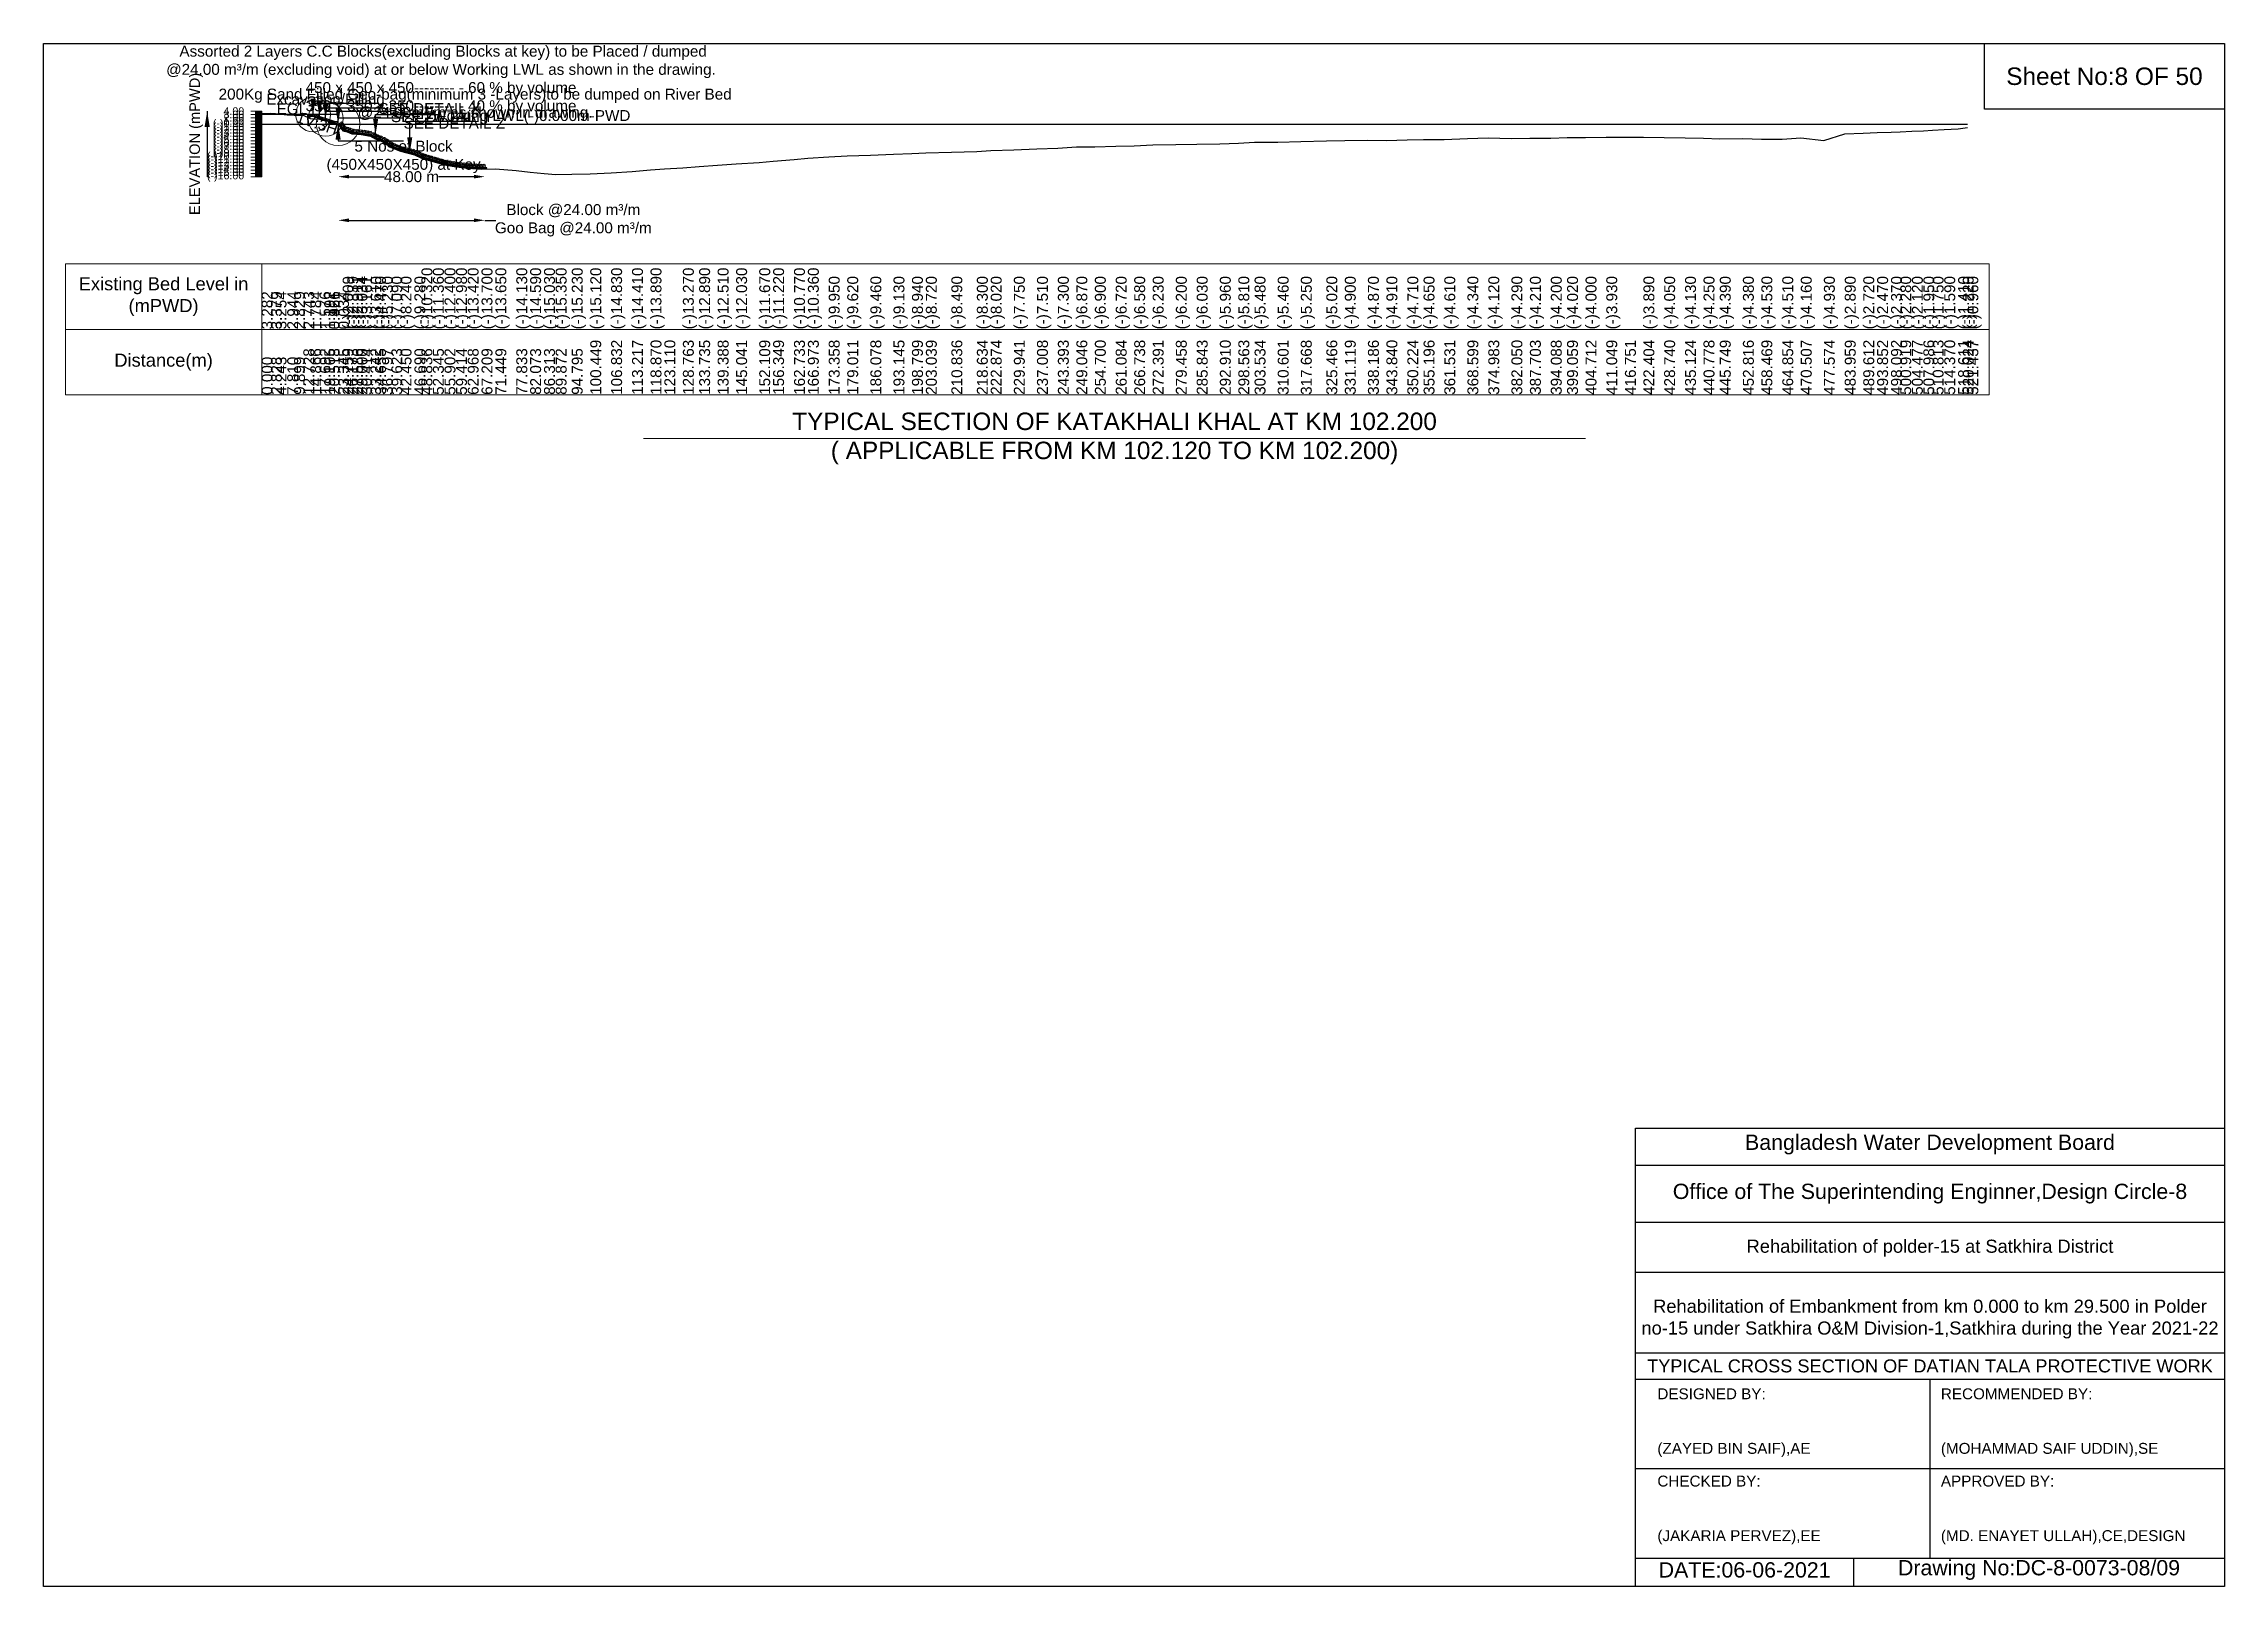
# Model space of a CAD drawing. Header units: inches. Extents: x 89000 to 845000, y -7071 to 18.
# Drawn here: x 205000 to 215000, y -7071 to 0 of the extents above; entities that cross this region are included whole.
import ezdxf

# ---------------------------------------------------------------- set-up
doc = ezdxf.new("R2010")
doc.units = ezdxf.units.IN
doc.header["$LTSCALE"] = 7
doc.header["$MEASUREMENT"] = 0
for name, color, linetype, lineweight in [('Cross section Data Border', 7, 'Continuous', 9), ('Cross Section Labels', 7, 'Continuous', 9), ('Existing_Bed_Level for Xsection', 7, 'Continuous', 25), ('Long Section Labels', 7, 'Continuous', 9)]:
    doc.layers.add(name, color=color, linetype=linetype, lineweight=lineweight)
doc.styles.get("Standard").update_dxf_attribs({"font": 'arial.ttf'})
doc.dimstyles.new('Appron Lebeling Style', dxfattribs={"dimtxt": 50, "dimasz": 50, "dimexe": 0.18, "dimexo": 0.0625, "dimgap": 0.09, "dimtad": 0, "dimtih": 1, "dimtoh": 1, "dimdec": 4, "dimzin": 0, "dimdsep": 46, "dimtxsty": 'Standard', "dimcen": 0.09, "dimse1": 1, "dimse2": 1, "dimadec": 0, "dimazin": 0, "dimtfac": 1, "dimtdec": 4, "dimtofl": 0, "dimtmove": 0, "dimatfit": 3, "dimfxl": 1, "dimtolj": 1, "dimtzin": 0, "dimarcsym": 0})
doc.dimstyles.get("Standard").update_dxf_attribs({"dimtxt": 0.18, "dimasz": 0.18, "dimexe": 0.18, "dimexo": 0.0625, "dimgap": 0.09, "dimtad": 0, "dimtih": 1, "dimtoh": 1, "dimdec": 4, "dimzin": 0, "dimdsep": 46, "dimtxsty": 'Standard', "dimcen": 0.09, "dimadec": 0, "dimazin": 0, "dimtfac": 1, "dimtdec": 4, "dimtofl": 0, "dimtmove": 0, "dimatfit": 3, "dimfxl": 1, "dimtolj": 1, "dimtzin": 0, "dimarcsym": 0})

msp = doc.modelspace()

# ---------------------------------------------------------------- texts
at = {"attachment_point": 5}
for s, insert, char_height in [('Sheet No:8 OF 50', (214450, -150), 80), ('Bangladesh Water Development Board', (213650, -5046), 70), ('Office of The Superintending Enginner,Design Circle-8', (213650, -5271), 70)]:
    msp.add_mtext(s, dxfattribs=dict(at, insert=insert, char_height=char_height))
for s, insert, char_height, width, attachment_point in [('Rehabilitation of polder-15 at Satkhira District', (213650, -5521), 60, 2800, 5), ('Rehabilitation of Embankment from km 0.000 to km 29.500 in Polder no-15 under Satkhira O&M Division-1,Satkhira during the Year 2021-22', (213650, -5846), 60, 2700, 5), ('TYPICAL CROSS SECTION OF DATIAN TALA PROTECTIVE WORK', (213650, -6061), 59.5765532, 2800, 5), ('DESIGNED BY:^J^J^J(ZAYED BIN SAIF),AE', (212400, -6321), 50, 1400, 4), ('RECOMMENDED BY:^J^J^J(MOHAMMAD SAIF UDDIN),SE', (213700, -6321), 50, 1400, 4), ('CHECKED BY:^J^J^J(JAKARIA PERVEZ),EE', (212400, -6721), 50, 1400, 4), ('APPROVED BY:^J^J^J(MD. ENAYET ULLAH),CE,DESIGN', (213700, -6721), 50, 1400, 4), ('DATE:06-06-2021', (212800, -6996), 70, 1400, 5), ('Drawing No:DC-8-0073-08/09', (214150, -6996), 70, 2200, 5)]:
    msp.add_mtext(s, dxfattribs=dict(insert=insert, char_height=char_height, width=width, attachment_point=attachment_point))
at = {"layer": 'Cross section Data Border', "char_height": 60, "width": 800, "attachment_point": 5}
for s, insert in [('Existing Bed Level in (mPWD)', (205550, -1159.75)), ('Distance(m)', (205550, -1459.75))]:
    msp.add_mtext(s, dxfattribs=dict(at, insert=insert))
at = {"layer": 'Cross Section Labels'}
for s, insert, char_height, attachment_point in [(' Assorted 2 Layers C.C Blocks(excluding Blocks at key) to be Placed / dumped^J@24.00 m³/m (excluding void) at or below Working LWL as shown in the drawing.^J450 x 450 x 450-------- - 60 % by volume^J350 x 350 x 350-------- - 40 % by volume', (206822.30105, -324.75), 50, 8), ('200Kg Sand Filled Geo-bag(minimum 3 -Layers)to be dumped on River Bed^J@24.00m³/m as shown in drawing.', (206978.8475, -354.75), 50, 8), ('Excavation/Filling', (206564.46891, -294.75), 50, 9), ('EGL', (206208.05116, -324.75), 50, 9), ('SEE DETAIL X', (206535.78141, -272.25), 50, 1), ('SEE DETAIL Y', (206593.15641, -309.75), 50, 1), ('SEE DETAIL Z', (206650.53141, -339.75), 50, 1), ('Working LWL(-)0.000m-PWD', (206782.53141, -369.75), 50, 7), ('5 Nos of Block ^J(450X450X450) at Key', (206650.53141, -444.75), 50, 2), ('TYPICAL SECTION OF KATAKHALI KHAL AT KM 102.200^J( APPLICABLE FROM KM 102.120 TO KM 102.200)', (209910.78077, -1809.75), 80, 5)]:
    msp.add_mtext(s, dxfattribs=dict(at, insert=insert, char_height=char_height, attachment_point=attachment_point))
at = {"layer": 'Cross Section Labels', "insert": (206262.0972, -341.42762), "char_height": 50, "attachment_point": 2, "rotation": 341.565051177}
msp.add_mtext('1V:3H', dxfattribs=at)
at = {"layer": 'Long Section Labels', "rotation": 90}
for s, insert, char_height, attachment_point in [('ELEVATION (mPWD)', (205700, -459.75), 48, 5), ('(-)2.009', (206371.38255, -1309.75), 50, 1), ('(-)2.339', (206392.58757, -1309.75), 50, 1), ('(-)2.911', (206413.79343, -1309.75), 50, 1), ('(-)3.034', (206435, -1309.75), 50, 1), ('(-)3.161', (206456.20719, -1309.75), 50, 1), ('(-)3.610', (206498.6231, -1309.75), 50, 1), ('(-)4.470', (206519.8317, -1309.75), 50, 1), ('(-)5.230', (206551.95108, -1309.75), 50, 1), ('(-)7.090', (206594.34838, -1309.75), 50, 1), ('(-)8.240', (206636.74956, -1309.75), 50, 1), ('(-)9.280', (206700.35705, -1309.75), 50, 1), ('(-)10.320', (206732.54693, -1309.75), 50, 1), ('(-)11.360', (206785.17514, -1309.75), 50, 1), ('(-)12.400', (206838.52549, -1309.75), 50, 1), ('(-)12.980', (206891.20705, -1309.75), 50, 1), ('(-)13.420', (206944.52369, -1309.75), 50, 1), ('(-)13.700', (207008.12946, -1309.75), 50, 1), ('(-)13.650', (207071.73924, -1309.75), 50, 1), ('(-)13.650', (207071.73924, -1309.75), 50, 1), ('(-)14.130', (207167.49732, -1309.75), 50, 1), ('(-)14.590', (207231.09707, -1309.75), 50, 1), ('(-)15.030', (207294.70074, -1309.75), 50, 1), ('(-)15.350', (207348.08197, -1309.75), 50, 1), ('(-)15.230', (207421.91772, -1309.75), 50, 1), ('(-)15.120', (207506.73488, -1309.75), 50, 1), ('(-)14.830', (207602.47465, -1309.75), 50, 1), ('(-)14.410', (207698.2491, -1309.75), 50, 1), ('(-)13.890', (207783.04515, -1309.75), 50, 1), ('(-)13.270', (207931.45023, -1309.75), 50, 1), ('(-)12.890', (208006.02218, -1309.75), 50, 1), ('(-)12.510', (208090.81922, -1309.75), 50, 1), ('(-)12.030', (208175.6206, -1309.75), 50, 1), ('(-)11.670', (208281.62771, -1309.75), 50, 1), ('(-)11.220', (208345.23453, -1309.75), 50, 1), ('(-)10.770', (208440.99365, -1309.75), 50, 1), ('(-)10.360', (208504.59578, -1309.75), 50, 1), ('(-)9.950', (208600.37017, -1309.75), 50, 1), ('(-)9.620', (208685.16759, -1309.75), 50, 1), ('(-)9.460', (208791.16911, -1309.75), 50, 1), ('(-)9.130', (208897.17535, -1309.75), 50, 1), ('(-)8.940', (208981.9834, -1309.75), 50, 1), ('(-)8.720', (209045.59108, -1309.75), 50, 1), ('(-)8.490', (209162.54644, -1309.75), 50, 1), ('(-)8.300', (209279.51597, -1309.75), 50, 1), ('(-)8.020', (209343.11606, -1309.75), 50, 1), ('(-)7.750', (209449.11945, -1309.75), 50, 1), ('(-)7.510', (209555.12658, -1309.75), 50, 1), ('(-)7.300', (209650.8903, -1309.75), 50, 1), ('(-)6.870', (209735.69271, -1309.75), 50, 1), ('(-)6.900', (209820.49735, -1309.75), 50, 1), ('(-)6.720', (209916.26416, -1309.75), 50, 1), ('(-)6.580', (210001.06548, -1309.75), 50, 1), ('(-)6.230', (210085.86894, -1309.75), 50, 1), ('(-)6.200', (210191.87607, -1309.75), 50, 1), ('(-)6.030', (210287.63921, -1309.75), 50, 1), ('(-)5.960', (210393.64314, -1309.75), 50, 1), ('(-)5.810', (210478.44839, -1309.75), 50, 1), ('(-)5.480', (210553.01274, -1309.75), 50, 1), ('(-)5.460', (210659.01545, -1309.75), 50, 1), ('(-)5.250', (210765.02099, -1309.75), 50, 1), ('(-)5.020', (210881.9873, -1309.75), 50, 1), ('(-)4.900', (210966.78971, -1309.75), 50, 1), ('(-)4.870', (211072.79509, -1309.75), 50, 1), ('(-)4.910', (211157.60119, -1309.75), 50, 1), ('(-)4.710', (211253.36321, -1309.75), 50, 1), ('(-)4.650', (211327.93581, -1309.75), 50, 1), ('(-)4.610', (211422.97197, -1309.75), 50, 1), ('(-)4.340', (211528.98047, -1309.75), 50, 1), ('(-)4.120', (211624.73999, -1309.75), 50, 1), ('(-)4.290', (211730.74602, -1309.75), 50, 1), ('(-)4.210', (211815.55242, -1309.75), 50, 1), ('(-)4.200', (211911.31331, -1309.75), 50, 1), ('(-)4.020', (211985.88339, -1309.75), 50, 1), ('(-)4.000', (212070.68365, -1309.75), 50, 1), ('(-)3.930', (212165.72988, -1309.75), 50, 1), ('(-)3.930', (212165.72988, -1309.75), 50, 1), ('(-)3.890', (212336.05753, -1309.75), 50, 1), ('(-)4.050', (212431.10022, -1309.75), 50, 1), ('(-)4.130', (212526.8618, -1309.75), 50, 1), ('(-)4.250', (212611.66583, -1309.75), 50, 1), ('(-)4.390', (212686.23212, -1309.75), 50, 1), ('(-)4.380', (212792.23454, -1309.75), 50, 1), ('(-)4.530', (212877.03788, -1309.75), 50, 1), ('(-)4.510', (212972.80611, -1309.75), 50, 1), ('(-)4.160', (213057.6076, -1309.75), 50, 1), ('(-)4.930', (213163.61117, -1309.75), 50, 1), ('(-)2.890', (213259.38014, -1309.75), 50, 1), ('(-)2.720', (213344.18137, -1309.75), 50, 1), ('(-)2.470', (213407.78307, -1309.75), 50, 1), ('(-)2.370', (213471.38541, -1309.75), 50, 1), ('(-)2.280', (213513.78733, -1309.75), 50, 1), ('(-)2.120', (213567.15435, -1309.75), 50, 1), ('(-)1.950', (213619.7933, -1309.75), 50, 1), ('(-)1.750', (213662.19616, -1309.75), 50, 1), ('(-)1.590', (213715.55734, -1309.75), 50, 1), ('(-)1.410', (213779.15966, -1309.75), 50, 1), ('(-)1.220', (213800.36057, -1309.75), 50, 1), ('(-)0.960', (213821.56154, -1309.75), 50, 1), ('3.282', (206000, -1309.75), 50, 1), ('3.379', (206042.42641, -1309.75), 50, 1), ('3.254', (206063.63961, -1309.75), 50, 1), ('2.944', (206117.15375, -1309.75), 50, 1), ('2.829', (206148.49242, -1309.75), 50, 1), ('2.743', (206190.91883, -1309.75), 50, 1), ('1.784', (206222.99103, -1309.75), 50, 1), ('1.576', (206265.37709, -1309.75), 50, 1), ('1.192', (206286.5746, -1309.75), 50, 1), ('0.426', (206307.77427, -1309.75), 50, 1), ('0.961', (206307.77427, -1309.75), 50, 1), ('0.034', (206350.17853, -1309.75), 50, 1), ('12.728', (206190.91883, -1609.75), 50, 1), ('14.866', (206222.99103, -1609.75), 50, 1), ('17.692', (206265.37709, -1609.75), 50, 1), ('19.105', (206286.5746, -1609.75), 50, 1), ('20.518', (206307.77427, -1609.75), 50, 1), ('20.518', (206307.77427, -1609.75), 50, 1), ('23.345', (206350.17853, -1609.75), 50, 1), ('24.759', (206371.38255, -1609.75), 50, 1), ('26.173', (206392.58757, -1609.75), 50, 1), ('27.586', (206413.79343, -1609.75), 50, 1), ('29.000', (206435, -1609.75), 50, 1), ('30.414', (206456.20719, -1609.75), 50, 1), ('33.242', (206498.6231, -1609.75), 50, 1), ('34.655', (206519.8317, -1609.75), 50, 1), ('36.797', (206551.95108, -1609.75), 50, 1), ('39.623', (206594.34838, -1609.75), 50, 1), ('42.450', (206636.74956, -1609.75), 50, 1), ('46.690', (206700.35705, -1609.75), 50, 1), ('48.836', (206732.54693, -1609.75), 50, 1), ('52.345', (206785.17514, -1609.75), 50, 1), ('55.902', (206838.52549, -1609.75), 50, 1), ('59.414', (206891.20705, -1609.75), 50, 1), ('62.968', (206944.52369, -1609.75), 50, 1), ('67.209', (207008.12946, -1609.75), 50, 1), ('71.449', (207071.73924, -1609.75), 50, 1), ('77.833', (207167.49732, -1609.75), 50, 1), ('82.073', (207231.09707, -1609.75), 50, 1), ('86.313', (207294.70074, -1609.75), 50, 1), ('89.872', (207348.08197, -1609.75), 50, 1), ('94.795', (207421.91772, -1609.75), 50, 1), ('100.449', (207506.73488, -1609.75), 50, 1), ('106.832', (207602.47465, -1609.75), 50, 1), ('113.217', (207698.2491, -1609.75), 50, 1), ('118.870', (207783.04515, -1609.75), 50, 1), ('123.110', (207846.64561, -1609.75), 50, 1), ('128.763', (207931.45023, -1609.75), 50, 1), ('133.735', (208006.02218, -1609.75), 50, 1), ('139.388', (208090.81922, -1609.75), 50, 1), ('145.041', (208175.6206, -1609.75), 50, 1), ('152.109', (208281.62771, -1609.75), 50, 1), ('156.349', (208345.23453, -1609.75), 50, 1), ('162.733', (208440.99365, -1609.75), 50, 1), ('166.973', (208504.59578, -1609.75), 50, 1), ('173.358', (208600.37017, -1609.75), 50, 1), ('179.011', (208685.16759, -1609.75), 50, 1), ('186.078', (208791.16911, -1609.75), 50, 1), ('193.145', (208897.17535, -1609.75), 50, 1), ('198.799', (208981.9834, -1609.75), 50, 1), ('203.039', (209045.59108, -1609.75), 50, 1), ('210.836', (209162.54644, -1609.75), 50, 1), ('218.634', (209279.51597, -1609.75), 50, 1), ('222.874', (209343.11606, -1609.75), 50, 1), ('229.941', (209449.11945, -1609.75), 50, 1), ('237.008', (209555.12658, -1609.75), 50, 1), ('243.393', (209650.8903, -1609.75), 50, 1), ('249.046', (209735.69271, -1609.75), 50, 1), ('254.700', (209820.49735, -1609.75), 50, 1), ('261.084', (209916.26416, -1609.75), 50, 1), ('266.738', (210001.06548, -1609.75), 50, 1), ('272.391', (210085.86894, -1609.75), 50, 1), ('279.458', (210191.87607, -1609.75), 50, 1), ('285.843', (210287.63921, -1609.75), 50, 1), ('292.910', (210393.64314, -1609.75), 50, 1), ('298.563', (210478.44839, -1609.75), 50, 1), ('303.534', (210553.01274, -1609.75), 50, 1), ('310.601', (210659.01545, -1609.75), 50, 1), ('317.668', (210765.02099, -1609.75), 50, 1), ('325.466', (210881.9873, -1609.75), 50, 1), ('331.119', (210966.78971, -1609.75), 50, 1), ('338.186', (211072.79509, -1609.75), 50, 1), ('343.840', (211157.60119, -1609.75), 50, 1), ('350.224', (211253.36321, -1609.75), 50, 1), ('355.196', (211327.93581, -1609.75), 50, 1), ('361.531', (211422.97197, -1609.75), 50, 1), ('368.599', (211528.98047, -1609.75), 50, 1), ('374.983', (211624.73999, -1609.75), 50, 1), ('382.050', (211730.74602, -1609.75), 50, 1), ('387.703', (211815.55242, -1609.75), 50, 1), ('394.088', (211911.31331, -1609.75), 50, 1), ('399.059', (211985.88339, -1609.75), 50, 1), ('404.712', (212070.68365, -1609.75), 50, 1), ('411.049', (212165.72988, -1609.75), 50, 1), ('416.751', (212251.25787, -1609.75), 50, 1), ('422.404', (212336.05753, -1609.75), 50, 1), ('428.740', (212431.10022, -1609.75), 50, 1), ('435.124', (212526.8618, -1609.75), 50, 1), ('440.778', (212611.66583, -1609.75), 50, 1), ('445.749', (212686.23212, -1609.75), 50, 1), ('452.816', (212792.23454, -1609.75), 50, 1), ('458.469', (212877.03788, -1609.75), 50, 1), ('464.854', (212972.80611, -1609.75), 50, 1), ('470.507', (213057.6076, -1609.75), 50, 1), ('477.574', (213163.61117, -1609.75), 50, 1), ('483.959', (213259.38014, -1609.75), 50, 1), ('489.612', (213344.18137, -1609.75), 50, 1), ('493.852', (213407.78307, -1609.75), 50, 1), ('498.092', (213471.38541, -1609.75), 50, 1), ('500.919', (213513.78733, -1609.75), 50, 1), ('504.477', (213567.15435, -1609.75), 50, 1), ('507.986', (213619.7933, -1609.75), 50, 1), ('510.813', (213662.19616, -1609.75), 50, 1), ('514.370', (213715.55734, -1609.75), 50, 1), ('518.611', (213779.15966, -1609.75), 50, 1), ('520.024', (213800.36057, -1609.75), 50, 1), ('521.437', (213821.56154, -1609.75), 50, 1), ('0.000', (206000, -1609.75), 50, 1), ('2.828', (206042.42641, -1609.75), 50, 1), ('4.243', (206063.63961, -1609.75), 50, 1), ('7.810', (206117.15375, -1609.75), 50, 1), ('9.899', (206148.49242, -1609.75), 50, 1)]:
    msp.add_mtext(s, dxfattribs=dict(at, insert=insert, char_height=char_height, attachment_point=attachment_point))
at = {"layer": 'Long Section Labels', "char_height": 35, "attachment_point": 6}
for s, insert in [('4.00', (205920, -309.75)), ('(-)0.00', (205920, -369.75)), ('(-)1.00', (205920, -384.75)), ('(-)2.00', (205920, -399.75)), ('(-)3.00', (205920, -414.75)), ('3.00', (205920, -324.75)), ('2.00', (205920, -339.75)), ('1.00', (205920, -354.75)), ('(-)10.00', (205920, -519.75)), ('(-)4.00', (205920, -429.75)), ('(-)5.00', (205920, -444.75)), ('(-)6.00', (205920, -459.75)), ('(-)7.00', (205920, -474.75)), ('(-)8.00', (205920, -489.75)), ('(-)9.00', (205920, -504.75)), ('(-)11.00', (205920, -534.75)), ('(-)12.00', (205920, -549.75)), ('(-)13.00', (205920, -564.75)), ('(-)14.00', (205920, -579.75)), ('(-)15.00', (205920, -594.75)), ('(-)16.00', (205920, -609.75))]:
    msp.add_mtext(s, dxfattribs=dict(at, insert=insert))

# ---------------------------------------------------------------- blocks, each defined once
blk = doc.blocks.new('*D9')
at = {"layer": 'Cross Section Labels', "color": 0, "lineweight": -2, "transparency": 16777216}
for p, q in [((206401, -610), (206563, -610)), ((206973, -610), (206810, -610))]:
    blk.add_line(p, q, dxfattribs=at)
at = {"layer": 'Cross Section Labels', "color": 0, "transparency": 16777216}
for points in [[(206401, -601), (206401, -618), (206351, -610)], [(206973, -601), (206973, -618), (207023, -610)]]:
    blk.add_solid(points, dxfattribs=at)
at = {"layer": 'Defpoints', "color": 0, "transparency": 16777216}
for p in [(206351, -370), (207023, -575), (207023, -610)]:
    blk.add_point(p, dxfattribs=at)
at = {"layer": 'Cross Section Labels', "color": 0, "transparency": 16777216, "insert": (206687, -610), "char_height": 50, "attachment_point": 5}
blk.add_mtext('\\A1;48.00 m', dxfattribs=at)
blk = doc.blocks.new('*D10')
at = {"layer": 'Cross Section Labels', "color": 0, "lineweight": -2, "transparency": 16777216}
for p, q in [((206401, -810), (206973, -810)), ((207023, -810), (207073, -810))]:
    blk.add_line(p, q, dxfattribs=at)
at = {"layer": 'Cross Section Labels', "color": 0, "transparency": 16777216}
for points in [[(206401, -801), (206401, -818), (206351, -810)], [(206973, -801), (206973, -818), (207023, -810)]]:
    blk.add_solid(points, dxfattribs=at)
at = {"layer": 'Defpoints', "color": 0, "transparency": 16777216}
for p in [(206351, -370), (207023, -575), (207023, -810)]:
    blk.add_point(p, dxfattribs=at)
at = {"layer": 'Cross Section Labels', "color": 0, "transparency": 16777216, "insert": (207429, -810), "char_height": 50, "attachment_point": 5}
blk.add_mtext('\\A1;Block @24.00 m³/m ^JGoo Bag @24.00 m³/m ', dxfattribs=at)

# ---------------------------------------------------------------- dimensions: what is measured, and where the dimension line sits
at = {"layer": 'Cross Section Labels'}
for base, text, picture, middle in [((207023.26755, -609.75), '48.00 m', '*D9', (206686.89948, -609.75)), ((207023.26755, -809.75), 'Block @24.00 m³/m ^JGoo Bag @24.00 m³/m ', '*D10', (207428.88279, -809.75))]:
    dim = msp.add_linear_dim(base=base, p1=(206350.53141, -369.75), p2=(207023.26755, -575.07151), text=text, dimstyle='Appron Lebeling Style', dxfattribs=at)
    dim.commit()
    dim.dimension.update_dxf_attribs({"geometry": picture, "text_midpoint": middle})

# ---------------------------------------------------------------- linework, layer by layer
for points in [[(205000, 0), (215000, 0), (215000, -7071), (205000, -7071)], [(213900, 0), (215000, 0), (215000, -300), (213900, -300)]]:
    msp.add_lwpolyline(points, close=True)
for points in [[(212300, -7071), (212300, -4971), (215000, -4971)], [(212300, -5141), (215000, -5141)], [(212300, -5401), (215000, -5401)], [(212300, -5631), (215000, -5631)], [(212300, -6001), (215000, -6001)], [(212300, -6121), (215000, -6121)], [(213650, -6121), (213650, -6941)], [(212300, -6531), (215000, -6531)], [(212300, -6941), (215000, -6941)], [(213300, -6941), (213300, -7071)]]:
    msp.add_lwpolyline(points)
at = {"layer": 'Cross section Data Border'}
msp.add_lwpolyline([(205100, -1009.75), (213921.56154, -1009.75), (213921.56154, -1609.75), (205100, -1609.75)], close=True, dxfattribs=at)
for points in [[(206000, -1009.75), (206000, -1609.75)], [(205100, -1309.75), (213921.56154, -1309.75)]]:
    msp.add_lwpolyline(points, dxfattribs=at)
at = {"layer": 'Cross Section Labels'}
msp.add_lwpolyline([(206732.53141, -369.75), (206782.53141, -319.75), (206682.53141, -319.75)], close=True, dxfattribs=at)
msp.add_lwpolyline([(207750.78077, -1809.75), (209910.78077, -1809.75), (212070.78077, -1809.75)], dxfattribs=at)
for centre, radius in [((206235.78141, -324.75), 80), ((206293.15641, -343.875), 80), ((206350.53141, -367.5), 100)]:
    msp.add_circle(centre, radius, dxfattribs=at)
at = {"layer": 'Existing_Bed_Level for Xsection'}
for points in [[(206000, -320.52), (206042.42641, -319.065), (206063.63961, -320.94), (206117.15375, -325.59), (206148.49242, -327.315), (206190.91883, -328.605), (206222.99103, -342.99), (206265.37709, -346.11), (206286.5746, -351.87), (206307.77427, -355.335), (206307.77427, -363.36), (206350.17853, -369.24), (206371.38255, -399.885), (206392.58757, -404.835), (206413.79343, -413.415), (206435, -415.26), (206456.20719, -417.165), (206498.6231, -423.9), (206519.8317, -436.8), (206551.95108, -448.2), (206594.34838, -476.1), (206636.74956, -493.35), (206700.35705, -508.95), (206732.54693, -524.55), (206785.17514, -540.15), (206838.52549, -555.75), (206891.20705, -564.45), (206944.52369, -571.05), (207008.12946, -575.25), (207071.73924, -574.5), (207167.49732, -581.7), (207231.09707, -588.6), (207294.70074, -595.2), (207348.08197, -600), (207421.91772, -598.2), (207506.73488, -596.55), (207602.47465, -592.2), (207698.2491, -585.9), (207783.04515, -578.1), (207846.64561, -574.5), (207931.45023, -568.8), (208006.02218, -563.1), (208090.81922, -557.4), (208175.6206, -550.2), (208281.62771, -544.8), (208345.23453, -538.05), (208440.99365, -531.3), (208504.59578, -525.15), (208600.37017, -519), (208685.16759, -514.05), (208791.16911, -511.65), (208897.17535, -506.7), (208981.9834, -503.85), (209045.59108, -500.55), (209162.54644, -497.1), (209279.51597, -494.25), (209343.11606, -490.05), (209449.11945, -486), (209555.12658, -482.4), (209650.8903, -479.25), (209735.69271, -472.8), (209820.49735, -473.25), (209916.26416, -470.55), (210001.06548, -468.45), (210085.86894, -463.2), (210191.87607, -462.75), (210287.63921, -460.2), (210393.64314, -459.15), (210478.44839, -456.9), (210553.01274, -451.95), (210659.01545, -451.65), (210765.02099, -448.5), (210881.9873, -445.05), (210966.78971, -443.25), (211072.79509, -442.8), (211157.60119, -443.4), (211253.36321, -440.4), (211327.93581, -439.5), (211422.97197, -438.9), (211528.98047, -434.85), (211624.73999, -431.55), (211730.74602, -434.1), (211815.55242, -432.9), (211911.31331, -432.75), (211985.88339, -430.05), (212070.68365, -429.75), (212165.72988, -428.7), (212251.25787, -428.7), (212336.05753, -428.1), (212431.10022, -430.5), (212526.8618, -431.7), (212611.66583, -433.5), (212686.23212, -435.6), (212792.23454, -435.45), (212877.03788, -437.7), (212972.80611, -437.4), (213057.6076, -432.15), (213163.61117, -443.7), (213259.38014, -413.1), (213344.18137, -410.55), (213407.78307, -406.8), (213471.38541, -405.3), (213513.78733, -403.95), (213567.15435, -401.55), (213619.7933, -399), (213662.19616, -396), (213715.55734, -393.6), (213779.15966, -390.9), (213800.36057, -388.05), (213821.56154, -384.15)], [(206350.53141, -324.75), (206000, -324.75)], [(206000, -369.75), (213821.56154, -369.75)], [(206333.65641, -357.375), (206236.47418, -324.98093), (206235.78141, -324.75), (206235.05116, -324.75), (206221.55116, -324.75)], [(206221.55116, -329.25), (206235.05116, -329.25), (206333.65641, -362.11842)], [(206221.55116, -330.75), (206234.80774, -330.75), (206331.55774, -363)], [(206221.55116, -332.25), (206234.56432, -332.25), (206330.28141, -364.15569)]]:
    msp.add_lwpolyline(points, dxfattribs=at)
at = {"layer": 'Long Section Labels'}
for points in [[(206000, -309.75), (205950, -309.75)], [(206000, -324.75), (205950, -324.75)], [(206000, -339.75), (205950, -339.75)], [(206000, -354.75), (205950, -354.75)], [(206000, -369.75), (205950, -369.75)], [(206000, -384.75), (205950, -384.75)], [(206000, -399.75), (205950, -399.75)], [(206000, -313.5), (205970, -313.5)], [(206000, -317.25), (205970, -317.25)], [(206000, -321), (205970, -321)], [(206000, -328.5), (205970, -328.5)], [(206000, -332.25), (205970, -332.25)], [(206000, -336), (205970, -336)], [(206000, -343.5), (205970, -343.5)], [(206000, -347.25), (205970, -347.25)], [(206000, -351), (205970, -351)], [(206000, -358.5), (205970, -358.5)], [(206000, -362.25), (205970, -362.25)], [(206000, -366), (205970, -366)], [(206000, -373.5), (205970, -373.5)], [(206000, -377.25), (205970, -377.25)], [(206000, -381), (205970, -381)], [(206000, -388.5), (205970, -388.5)], [(206000, -392.25), (205970, -392.25)], [(206000, -396), (205970, -396)], [(206000, -609.75), (206000, -594.75), (206000, -579.75), (206000, -564.75), (206000, -549.75), (206000, -534.75), (206000, -519.75), (206000, -504.75), (206000, -489.75), (206000, -474.75), (206000, -459.75), (206000, -444.75), (206000, -429.75), (206000, -414.75), (206000, -399.75), (206000, -384.75), (206000, -369.75), (206000, -354.75), (206000, -339.75), (206000, -324.75), (206000, -309.75)], [(206000, -414.75), (205950, -414.75)], [(206000, -429.75), (205950, -429.75)], [(206000, -444.75), (205950, -444.75)], [(206000, -459.75), (205950, -459.75)], [(206000, -474.75), (205950, -474.75)], [(206000, -489.75), (205950, -489.75)], [(206000, -403.5), (205970, -403.5)], [(206000, -407.25), (205970, -407.25)], [(206000, -411), (205970, -411)], [(206000, -418.5), (205970, -418.5)], [(206000, -422.25), (205970, -422.25)], [(206000, -426), (205970, -426)], [(206000, -433.5), (205970, -433.5)], [(206000, -437.25), (205970, -437.25)], [(206000, -441), (205970, -441)], [(206000, -448.5), (205970, -448.5)], [(206000, -452.25), (205970, -452.25)], [(206000, -456), (205970, -456)], [(206000, -463.5), (205970, -463.5)], [(206000, -467.25), (205970, -467.25)], [(206000, -471), (205970, -471)], [(206000, -478.5), (205970, -478.5)], [(206000, -482.25), (205970, -482.25)], [(206000, -486), (205970, -486)], [(206000, -493.5), (205970, -493.5)], [(206000, -497.25), (205970, -497.25)], [(206000, -504.75), (205950, -504.75)], [(206000, -519.75), (205950, -519.75)], [(206000, -534.75), (205950, -534.75)], [(206000, -549.75), (205950, -549.75)], [(206000, -564.75), (205950, -564.75)], [(206000, -579.75), (205950, -579.75)], [(206000, -594.75), (205950, -594.75)], [(206000, -501), (205970, -501)], [(206000, -508.5), (205970, -508.5)], [(206000, -512.25), (205970, -512.25)], [(206000, -516), (205970, -516)], [(206000, -523.5), (205970, -523.5)], [(206000, -527.25), (205970, -527.25)], [(206000, -531), (205970, -531)], [(206000, -538.5), (205970, -538.5)], [(206000, -542.25), (205970, -542.25)], [(206000, -546), (205970, -546)], [(206000, -553.5), (205970, -553.5)], [(206000, -557.25), (205970, -557.25)], [(206000, -561), (205970, -561)], [(206000, -568.5), (205970, -568.5)], [(206000, -572.25), (205970, -572.25)], [(206000, -576), (205970, -576)], [(206000, -583.5), (205970, -583.5)], [(206000, -587.25), (205970, -587.25)], [(206000, -591), (205970, -591)], [(206000, -598.5), (205970, -598.5)], [(206000, -609.75), (205950, -609.75)], [(206000, -602.25), (205970, -602.25)], [(206000, -606), (205970, -606)]]:
    msp.add_lwpolyline(points, dxfattribs=at)
for points in [[(206221.55116, -324.75), (206217.05116, -324.75), (206217.05116, -331.5), (206221.55116, -331.5)], [(206221.55116, -331.5), (206217.05116, -331.5), (206217.05116, -338.25), (206221.55116, -338.25)], [(206228.30116, -324.75), (206221.55116, -324.75), (206221.55116, -329.25), (206228.30116, -329.25)], [(206235.05116, -324.75), (206228.30116, -324.75), (206228.30116, -329.25), (206235.05116, -329.25)], [(206242.8778, -327.11546), (206236.47418, -324.98093), (206235.05116, -329.25), (206241.45477, -331.38454)], [(206249.28141, -329.25), (206242.8778, -327.11546), (206241.45477, -331.38454), (206247.85838, -333.51907)], [(206255.68502, -331.38454), (206249.28141, -329.25), (206247.85838, -333.51907), (206254.26199, -335.65361)], [(206262.08863, -333.51907), (206255.68502, -331.38454), (206254.26199, -335.65361), (206260.66561, -337.78815)], [(206268.49224, -335.65361), (206262.08863, -333.51907), (206260.66561, -337.78815), (206267.06922, -339.92269)], [(206274.89586, -337.78815), (206268.49224, -335.65361), (206267.06922, -339.92269), (206273.47283, -342.05722)], [(206281.29947, -339.92269), (206274.89586, -337.78815), (206273.47283, -342.05722), (206279.87644, -344.19176)], [(206287.70308, -342.05722), (206281.29947, -339.92269), (206279.87644, -344.19176), (206286.28006, -346.3263)], [(206294.10669, -344.19176), (206287.70308, -342.05722), (206286.28006, -346.3263), (206292.68367, -348.46084)], [(206300.51031, -346.3263), (206294.10669, -344.19176), (206292.68367, -348.46084), (206299.08728, -350.59537)], [(206306.91392, -348.46084), (206300.51031, -346.3263), (206299.08728, -350.59537), (206305.49089, -352.72991)], [(206313.31753, -350.59537), (206306.91392, -348.46084), (206305.49089, -352.72991), (206311.89451, -354.86445)], [(206319.72114, -352.72991), (206313.31753, -350.59537), (206311.89451, -354.86445), (206318.29812, -356.99899)], [(206326.12475, -354.86445), (206319.72114, -352.72991), (206318.29812, -356.99899), (206324.70173, -359.13352)], [(206332.52837, -356.99899), (206326.12475, -354.86445), (206324.70173, -359.13352), (206331.10534, -361.26806)], [(206337.03141, -363), (206330.28141, -363), (206330.28141, -369.75), (206337.03141, -369.75)], [(206340.40641, -356.25), (206333.65641, -356.25), (206333.65641, -363), (206340.40641, -363)], [(206343.78141, -363), (206337.03141, -363), (206337.03141, -369.75), (206343.78141, -369.75)], [(206347.15641, -356.25), (206340.40641, -356.25), (206340.40641, -363), (206347.15641, -363)], [(206350.53141, -363), (206343.78141, -363), (206343.78141, -369.75), (206350.53141, -369.75)], [(206365.83212, -368.29432), (206363.56018, -361.93816), (206357.20402, -364.21009), (206359.47595, -370.56625)], [(206369.67284, -373.84511), (206367.40091, -367.48895), (206361.04475, -369.76088), (206363.31668, -376.11705)], [(206371.82584, -362.02107), (206366.67845, -357.6545), (206362.31188, -362.80189), (206367.45927, -367.16845)], [(206373.51357, -379.39591), (206371.24164, -373.03974), (206364.88548, -375.31168), (206367.15741, -381.66784)], [(206375.66657, -367.57186), (206370.51918, -363.20529), (206366.15261, -368.35268), (206371.3, -372.71925)], [(206377.3543, -384.9467), (206375.08237, -378.59053), (206368.72621, -380.86247), (206370.99814, -387.21863)], [(206378.92388, -387.87421), (206372.97236, -384.68958), (206369.78772, -390.6411), (206375.73924, -393.82574)], [(206379.50729, -373.12265), (206374.35991, -368.75608), (206369.99334, -373.90347), (206375.14073, -378.27004)], [(206379.15319, -379.20093), (206372.40679, -379.42143), (206372.62728, -386.16782), (206379.37368, -385.94733)], [(206381.19503, -390.49749), (206378.9231, -384.14133), (206372.56694, -386.41326), (206374.83887, -392.76942)], [(206383.34802, -378.67344), (206378.20064, -374.30688), (206373.83407, -379.45426), (206378.98146, -383.82083)], [(206385.49716, -389.40865), (206379.54564, -386.22402), (206376.361, -392.17554), (206382.31252, -395.36017)], [(206387.18875, -384.22424), (206382.04137, -379.85767), (206377.6748, -385.00506), (206382.82219, -389.37162)], [(206385.72647, -380.73537), (206378.98007, -380.95586), (206379.20056, -387.70226), (206385.94696, -387.48177)], [(206392.07044, -390.94309), (206386.11892, -387.75845), (206382.93428, -393.70997), (206388.8858, -396.89461)], [(206392.29975, -382.2698), (206385.55335, -382.4903), (206385.77384, -389.23669), (206392.52024, -389.0162)], [(206398.64372, -392.47752), (206392.6922, -389.29289), (206389.50756, -395.24441), (206395.45908, -398.42904)], [(206398.87303, -383.80424), (206392.12663, -384.02473), (206392.34712, -390.77113), (206399.09352, -390.55064)], [(206406.73769, -396.09344), (206401.34974, -392.02743), (206397.28372, -397.41538), (206402.67167, -401.48139)], [(206408.30444, -387.55976), (206401.605, -386.73515), (206400.78039, -393.4346), (206407.47983, -394.2592)], [(206412.99492, -398.62515), (206407.60697, -394.55914), (206403.54095, -399.94709), (206408.92891, -404.0131)], [(206414.56167, -390.09147), (206407.86223, -389.26686), (206407.03762, -395.9663), (206413.73706, -396.79091)], [(206419.25215, -401.15686), (206413.8642, -397.09084), (206409.79819, -402.4788), (206415.18614, -406.54481)], [(206420.8189, -392.62318), (206414.11946, -391.79857), (206413.29485, -398.49801), (206419.99429, -399.32262)], [(206422.14123, -400.67995), (206415.79765, -398.37311), (206413.49081, -404.71669), (206419.83439, -407.02353)], [(206421.13605, -392.06206), (206414.4894, -393.23874), (206415.66608, -399.88539), (206422.31273, -398.70871)], [(206428.86582, -401.265), (206422.52225, -398.95816), (206420.2154, -405.30174), (206426.55898, -407.60858)], [(206427.86065, -392.64711), (206421.214, -393.82379), (206422.39068, -400.47044), (206429.03732, -399.29376)], [(206435.59042, -401.85005), (206429.24684, -399.54321), (206426.94, -405.88679), (206433.28358, -408.19363)], [(206434.58525, -393.23216), (206427.9386, -394.40884), (206429.11527, -401.05548), (206435.76192, -399.87881)], [(206441.36996, -393.83499), (206434.72004, -394.99302), (206435.87807, -401.64294), (206442.52799, -400.48492)], [(206448.09289, -394.4389), (206441.44297, -395.59693), (206442.601, -402.24685), (206449.25092, -401.08882)], [(206454.81582, -395.04281), (206448.1659, -396.20084), (206449.32393, -402.85076), (206455.97385, -401.69273)], [(206462.98607, -396.05792), (206456.27291, -396.76221), (206456.97721, -403.47537), (206463.69036, -402.77107)], [(206469.65255, -397.11645), (206462.9394, -397.82075), (206463.64369, -404.5339), (206470.35685, -403.82961)], [(206476.31904, -398.17499), (206469.60588, -398.87928), (206470.31017, -405.59244), (206477.02333, -404.88815)], [(206482.98552, -399.23353), (206476.27236, -399.93782), (206476.97666, -406.65097), (206483.68981, -405.94668)], [(206442.35096, -402.45567), (206436.01388, -400.13105), (206433.68925, -406.46813), (206440.02634, -408.79275)], [(206449.07389, -403.05958), (206442.73681, -400.73495), (206440.41219, -407.07204), (206446.74927, -409.39666)], [(206455.79682, -403.66348), (206449.45974, -401.33886), (206447.13512, -407.67594), (206453.4722, -410.00057)], [(206463.38006, -404.72528), (206457.21526, -401.97616), (206454.46614, -408.14097), (206460.63095, -410.89009)], [(206470.04655, -405.78382), (206463.88174, -403.0347), (206461.13262, -409.19951), (206467.29743, -411.94862)], [(206476.71303, -406.84235), (206470.54822, -404.09324), (206467.79911, -410.25804), (206473.96391, -413.00716)], [(206483.37952, -407.90089), (206477.21471, -405.15177), (206474.46559, -411.31658), (206480.6304, -414.0657)], [(206490.046, -408.95942), (206483.88119, -406.21031), (206481.13207, -412.37512), (206487.29688, -415.12423)], [(206489.652, -400.29206), (206482.93885, -400.99635), (206483.64314, -407.70951), (206490.3563, -407.00522)], [(206495.25995, -408.01708), (206488.5468, -408.72137), (206489.25109, -415.43453), (206495.96424, -414.73024)], [(206495.25971, -400.70092), (206488.95565, -403.11367), (206491.3684, -409.41773), (206497.67246, -407.00498)], [(206501.92644, -409.07562), (206495.21328, -409.77991), (206495.91757, -416.49307), (206502.63073, -415.78877)], [(206501.92619, -401.75945), (206495.62214, -404.1722), (206498.03488, -410.47626), (206504.33894, -408.06351)], [(206513.06884, -414.94364), (206506.5901, -413.04933), (206504.69579, -419.52807), (206511.17454, -421.42238)], [(206515.8433, -408.17396), (206509.09516, -408.01562), (206508.93682, -414.76377), (206515.68496, -414.9221)], [(206518.83584, -418.45138), (206512.3571, -416.55707), (206510.46279, -423.03582), (206516.94153, -424.93012)], [(206521.6103, -411.6817), (206514.86215, -411.52336), (206514.70382, -418.27151), (206521.45196, -418.42984)], [(206524.60284, -421.95912), (206518.1241, -420.06481), (206516.22979, -426.54356), (206522.70853, -428.43786)], [(206527.37729, -415.18944), (206520.62915, -415.0311), (206520.47082, -421.77925), (206527.21896, -421.93758)], [(206527.83679, -423.55573), (206521.10787, -423.02265), (206520.5748, -429.75157), (206527.30372, -430.28464)], [(206529.17217, -416.36247), (206522.53358, -417.58382), (206523.75494, -424.2224), (206530.39352, -423.00105)], [(206534.198, -425.81348), (206527.46908, -425.28041), (206526.93601, -432.00933), (206533.66493, -432.5424)], [(206535.53338, -418.62022), (206528.8948, -419.84158), (206530.11615, -426.48016), (206536.75473, -425.25881)], [(206540.55921, -428.07124), (206533.8303, -427.53817), (206533.29722, -434.26709), (206540.02614, -434.80016)], [(206541.89459, -420.87798), (206535.25601, -422.09934), (206536.47736, -428.73792), (206543.11595, -427.51657)], [(206546.92043, -430.329), (206540.19151, -429.79593), (206539.65843, -436.52485), (206546.38735, -437.05792)], [(206548.2558, -423.13574), (206541.61722, -424.3571), (206542.83858, -430.99568), (206549.47716, -429.77433)], [(206553.28164, -432.58676), (206546.55272, -432.05369), (206546.01965, -438.7826), (206552.74856, -439.31568)], [(206554.61702, -425.3935), (206547.97843, -426.61486), (206549.19979, -433.25344), (206555.83837, -432.03208)], [(206562.60777, -437.06594), (206556.20047, -434.94248), (206554.07702, -441.34978), (206560.48431, -443.47324)], [(206565.62116, -430.39918), (206558.88291, -430.00102), (206558.48475, -436.73927), (206565.223, -437.13743)], [(206568.2464, -440.77651), (206561.83911, -438.65305), (206559.71565, -445.06034), (206566.12294, -447.1838)], [(206571.2598, -434.10975), (206564.52155, -433.71159), (206564.12339, -440.44983), (206570.86164, -440.84799)], [(206573.88504, -444.48707), (206567.47774, -442.36361), (206565.35429, -448.77091), (206571.76158, -450.89437)], [(206576.89843, -437.82031), (206570.16018, -437.42215), (206569.76202, -444.1604), (206576.50027, -444.55856)], [(206579.52367, -448.19764), (206573.11638, -446.07418), (206570.99292, -452.48147), (206577.40022, -454.60493)], [(206582.53707, -441.53088), (206575.79882, -441.13272), (206575.40066, -447.87096), (206582.13891, -448.26912)], [(206585.16231, -451.9082), (206578.75502, -449.78474), (206576.63156, -456.19204), (206583.03885, -458.3155)], [(206588.1757, -445.24144), (206581.43745, -444.84328), (206581.03929, -451.58153), (206587.77754, -451.97969)], [(206590.80095, -455.61877), (206584.39365, -453.49531), (206582.27019, -459.9026), (206588.67749, -462.02606)], [(206593.81434, -448.95201), (206587.07609, -448.55385), (206586.67793, -455.29209), (206593.41618, -455.69025)], [(206596.43958, -459.32933), (206590.03229, -457.20587), (206587.90883, -463.61317), (206594.31612, -465.73663)], [(206599.45297, -452.66257), (206592.71473, -452.26441), (206592.31656, -459.00266), (206599.05481, -459.40082)], [(206602.07822, -463.0399), (206595.67092, -460.91644), (206593.54746, -467.32373), (206599.95476, -469.44719)], [(206605.09161, -456.37314), (206598.35336, -455.97498), (206597.9552, -462.71322), (206604.69345, -463.11138)], [(206605.64431, -464.33004), (206598.94645, -463.49265), (206598.10905, -470.1905), (206604.80691, -471.0279)], [(206607.30422, -457.20467), (206600.61711, -458.124), (206601.53644, -464.8111), (206608.22354, -463.89177)], [(206611.89669, -466.87369), (206605.19884, -466.0363), (206604.36144, -472.73415), (206611.0593, -473.57155)], [(206613.5566, -459.74832), (206606.8695, -460.66764), (206607.78883, -467.35475), (206614.47593, -466.43542)], [(206618.14908, -469.41734), (206611.45123, -468.57994), (206610.61383, -475.2778), (206617.31169, -476.11519)], [(206619.80899, -462.29197), (206613.12189, -463.21129), (206614.04122, -469.8984), (206620.72832, -468.97907)], [(206624.40147, -471.96099), (206617.70361, -471.12359), (206616.86622, -477.82145), (206623.56407, -478.65884)], [(206626.06138, -464.83562), (206619.37428, -465.75494), (206620.2936, -472.44204), (206626.98071, -471.52272)], [(206630.65386, -474.50464), (206623.956, -473.66724), (206623.11861, -480.3651), (206629.81646, -481.20249)], [(206632.31377, -467.37926), (206625.62667, -468.29859), (206626.54599, -474.98569), (206633.23309, -474.06637)], [(206636.90624, -477.04828), (206630.20839, -476.21089), (206629.37099, -482.90874), (206636.06885, -483.74614)], [(206638.56616, -469.92291), (206631.87905, -470.84224), (206632.79838, -477.52934), (206639.48548, -476.61002)], [(206643.15863, -479.59193), (206636.46078, -478.75454), (206635.62338, -485.45239), (206642.32124, -486.28979)], [(206644.81854, -472.46656), (206638.13144, -473.38589), (206639.05077, -480.07299), (206645.73787, -479.15366)], [(206647.64647, -480.41427), (206640.89803, -480.55934), (206641.0431, -487.30778), (206647.79154, -487.16272)], [(206648.25305, -473.1233), (206641.77059, -475.00487), (206643.65216, -481.48732), (206650.13461, -479.60575)], [(206654.20219, -482.02209), (206647.45375, -482.16716), (206647.59882, -488.9156), (206654.34726, -488.77053)], [(206654.80876, -474.73112), (206648.32631, -476.61268), (206650.20788, -483.09514), (206656.69033, -481.21357)], [(206660.75791, -483.62991), (206654.00947, -483.77497), (206654.15453, -490.52342), (206660.90298, -490.37835)], [(206661.36448, -476.33893), (206654.88203, -478.2205), (206656.7636, -484.70295), (206663.24605, -482.82139)], [(206667.31363, -485.23772), (206660.56518, -485.38279), (206660.71025, -492.13123), (206667.45869, -491.98617)], [(206667.9202, -477.94675), (206661.43774, -479.82832), (206663.31931, -486.31077), (206669.80177, -484.4292)], [(206673.86934, -486.84554), (206667.1209, -486.99061), (206667.26597, -493.73905), (206674.01441, -493.59398)], [(206674.47592, -479.55457), (206667.99346, -481.43613), (206669.87503, -487.91859), (206676.35748, -486.03702)], [(206680.42506, -488.45336), (206673.67662, -488.59842), (206673.82169, -495.34687), (206680.57013, -495.2018)], [(206681.03163, -481.16238), (206674.54918, -483.04395), (206676.43075, -489.5264), (206682.9132, -487.64484)], [(206686.98078, -490.06117), (206680.23234, -490.20624), (206680.3774, -496.95468), (206687.12584, -496.80962)], [(206687.58735, -482.7702), (206681.1049, -484.65177), (206682.98646, -491.13422), (206689.46892, -489.25265)], [(206693.53649, -491.66899), (206686.78805, -491.81406), (206686.93312, -498.5625), (206693.68156, -498.41743)], [(206694.14307, -484.37802), (206687.66061, -486.25958), (206689.54218, -492.74204), (206696.02463, -490.86047)], [(206700.09221, -493.27681), (206693.34377, -493.42187), (206693.48884, -500.17031), (206700.23728, -500.02525)], [(206700.69878, -485.98583), (206694.21633, -487.8674), (206696.0979, -494.34985), (206702.58035, -492.46829)], [(206709.4513, -496.51197), (206702.82185, -495.242), (206701.55188, -501.87146), (206708.18133, -503.14143)], [(206711.56978, -489.50924), (206704.83714, -489.99299), (206705.32089, -496.72563), (206712.05353, -496.24188)], [(206715.52558, -499.45572), (206708.89613, -498.18575), (206707.62616, -504.8152), (206714.25561, -506.08517)], [(206717.64406, -492.45298), (206710.91142, -492.93674), (206711.39517, -499.66938), (206718.12781, -499.18563)], [(206723.71834, -495.39673), (206716.9857, -495.88048), (206717.46945, -502.61312), (206724.20209, -502.12937)], [(206729.79262, -498.34047), (206723.05998, -498.82422), (206723.54373, -505.55687), (206730.27637, -505.07312)], [(206721.59986, -502.39946), (206714.97041, -501.12949), (206713.70044, -507.75895), (206720.32989, -509.02892)], [(206727.67414, -505.34321), (206721.04469, -504.07324), (206719.77472, -510.70269), (206726.40417, -511.97266)], [(206733.74842, -508.28695), (206727.11897, -507.01698), (206725.849, -513.64644), (206732.47845, -514.91641)], [(206735.8669, -501.28422), (206729.13426, -501.76797), (206729.61801, -508.50061), (206736.35065, -508.01686)], [(206739.8227, -511.23069), (206733.19325, -509.96073), (206731.92328, -516.59018), (206738.55273, -517.86015)], [(206741.94118, -504.22796), (206735.20854, -504.71171), (206735.69229, -511.44436), (206742.42493, -510.9606)], [(206744.035, -512.14434), (206737.28731, -511.96773), (206737.1107, -518.71542), (206743.85839, -518.89203)], [(206744.98825, -504.89055), (206738.42352, -506.46113), (206739.9941, -513.02587), (206746.55884, -511.45528)], [(206750.50667, -514.06267), (206743.75898, -513.88605), (206743.58237, -520.63374), (206750.33006, -520.81036)], [(206751.45992, -506.80887), (206744.89519, -508.37946), (206746.46577, -514.9442), (206753.03051, -513.37361)], [(206756.97834, -515.981), (206750.23066, -515.80438), (206750.05404, -522.55207), (206756.80173, -522.72868)], [(206757.93159, -508.7272), (206751.36686, -510.29779), (206752.93744, -516.86252), (206759.50218, -515.29194)], [(206763.45002, -517.89932), (206756.70233, -517.72271), (206756.52571, -524.4704), (206763.2734, -524.64701)], [(206764.40326, -510.64553), (206757.83853, -512.21611), (206759.40911, -518.78085), (206765.97385, -517.21026)], [(206769.92169, -519.81765), (206763.174, -519.64103), (206762.99738, -526.38872), (206769.74507, -526.56534)], [(206770.87494, -512.56385), (206764.3102, -514.13444), (206765.88079, -520.69917), (206772.44552, -519.12859)], [(206776.39336, -521.73597), (206769.64567, -521.55936), (206769.46905, -528.30705), (206776.21674, -528.48366)], [(206777.34661, -514.48218), (206770.78187, -516.05276), (206772.35246, -522.6175), (206778.91719, -521.04691)], [(206782.86503, -523.6543), (206776.11734, -523.47768), (206775.94072, -530.22537), (206782.68841, -530.40199)], [(206783.81828, -516.4005), (206777.25354, -517.97109), (206778.82413, -524.53583), (206785.38886, -522.96524)], [(206789.3367, -525.57263), (206782.58901, -525.39601), (206782.4124, -532.1437), (206789.16008, -532.32031)], [(206790.28995, -518.31883), (206783.72521, -519.88942), (206785.2958, -526.45415), (206791.86053, -524.88357)], [(206795.76156, -527.45178), (206789.01326, -527.30008), (206788.86156, -534.04837), (206795.60986, -534.20007)], [(206796.68802, -520.19451), (206790.12913, -521.78933), (206791.72394, -528.34822), (206798.28283, -526.7534)], [(206802.24027, -529.3462), (206795.49197, -529.1945), (206795.34027, -535.94279), (206802.08857, -536.09449)], [(206803.16673, -522.08893), (206796.60784, -523.68374), (206798.20265, -530.24264), (206804.76154, -528.64782)], [(206808.71898, -531.24061), (206801.97068, -531.08891), (206801.81898, -537.83721), (206808.56728, -537.98891)], [(206809.64544, -523.98335), (206803.08655, -525.57816), (206804.68136, -532.13705), (206811.24025, -530.54224)], [(206815.19769, -533.13503), (206808.44939, -532.98333), (206808.29769, -539.73163), (206815.04599, -539.88333)], [(206816.12415, -525.87777), (206809.56525, -527.47258), (206811.16007, -534.03147), (206817.71896, -532.43666)], [(206821.6764, -535.02945), (206814.9281, -534.87775), (206814.7764, -541.62605), (206821.5247, -541.77775)], [(206822.60286, -527.77218), (206816.04396, -529.367), (206817.63878, -535.92589), (206824.19767, -534.33108)], [(206828.15511, -536.92387), (206821.40681, -536.77217), (206821.25511, -543.52046), (206828.00341, -543.67216)], [(206829.08157, -529.6666), (206822.52267, -531.26142), (206824.11749, -537.82031), (206830.67638, -536.2255)], [(206834.63382, -538.81829), (206827.88552, -538.66659), (206827.73382, -545.41488), (206834.48212, -545.56658)], [(206835.56028, -531.56102), (206829.00138, -533.15583), (206830.5962, -539.71473), (206837.15509, -538.11991)], [(206841.11253, -540.7127), (206834.36423, -540.561), (206834.21253, -547.3093), (206840.96083, -547.461)], [(206842.03899, -533.45544), (206835.48009, -535.05025), (206837.07491, -541.60915), (206843.6338, -540.01433)], [(206845.94123, -541.61035), (206839.22384, -542.27303), (206839.88652, -548.99042), (206846.60391, -548.32774)], [(206845.98632, -534.29432), (206839.66743, -536.66797), (206842.04107, -542.98685), (206848.35996, -540.61321)], [(206852.60102, -542.71017), (206845.88363, -543.37285), (206846.54632, -550.09024), (206853.26371, -549.42756)], [(206852.64611, -535.39414), (206846.32723, -537.76779), (206848.70087, -544.08667), (206855.01976, -541.71303)], [(206859.26082, -543.80999), (206852.54343, -544.47267), (206853.20612, -551.19006), (206859.92351, -550.52738)], [(206859.30591, -536.49396), (206852.98702, -538.86761), (206855.36067, -545.18649), (206861.67955, -542.81285)], [(206865.92062, -544.90981), (206859.20323, -545.57249), (206859.86591, -552.28988), (206866.5833, -551.6272)], [(206865.96571, -537.59378), (206859.64682, -539.96743), (206862.02046, -546.28631), (206868.33935, -543.91267)], [(206872.58042, -546.00963), (206865.86302, -546.67231), (206866.52571, -553.3897), (206873.2431, -552.72702)], [(206872.6255, -538.6936), (206866.30662, -541.06725), (206868.68026, -547.38613), (206874.99915, -545.01249)], [(206879.24021, -547.10945), (206872.52282, -547.77213), (206873.18551, -554.48952), (206879.9029, -553.82684)], [(206879.2853, -539.79342), (206872.96642, -542.16707), (206875.34006, -548.48595), (206881.65894, -546.11231)], [(206885.90001, -548.20927), (206879.18262, -548.87195), (206879.8453, -555.58934), (206886.5627, -554.92666)], [(206885.9451, -540.89324), (206879.62621, -543.26689), (206881.99986, -549.58577), (206888.31874, -547.21213)], [(206892.55981, -549.30909), (206885.84242, -549.97177), (206886.5051, -556.68916), (206893.22249, -556.02648)], [(206892.6049, -541.99306), (206886.28601, -544.36671), (206888.65965, -550.68559), (206894.97854, -548.31195)], [(206898.64447, -550.09597), (206891.95942, -551.03012), (206892.89357, -557.71517), (206899.57862, -556.78102)], [(206898.39328, -542.78412), (206892.17569, -545.41169), (206894.80325, -551.62928), (206901.02084, -549.00171)], [(206905.34334, -550.92522), (206898.65829, -551.85936), (206899.59244, -558.54441), (206906.27749, -557.61027)], [(206905.09214, -543.61337), (206898.87456, -546.24093), (206901.50212, -552.45852), (206907.71971, -549.83096)], [(206912.04221, -551.75446), (206905.35716, -552.68861), (206906.29131, -559.37366), (206912.97636, -558.43951)], [(206911.79101, -544.44261), (206905.57343, -547.07018), (206908.20099, -553.28777), (206914.41858, -550.6602)], [(206918.74108, -552.58371), (206912.05603, -553.51785), (206912.99018, -560.2029), (206919.67523, -559.26875)], [(206918.48988, -545.27186), (206912.2723, -547.89942), (206914.89986, -554.11701), (206921.11745, -551.48945)], [(206925.43995, -553.41295), (206918.7549, -554.3471), (206919.68905, -561.03215), (206926.3741, -560.098)], [(206925.18875, -546.1011), (206918.97117, -548.72867), (206921.59873, -554.94626), (206927.81632, -552.31869)], [(206932.13882, -554.2422), (206925.45377, -555.17634), (206926.38792, -561.86139), (206933.07296, -560.92724)], [(206931.88762, -546.93035), (206925.67004, -549.55791), (206928.2976, -555.7755), (206934.51519, -553.14794)], [(206938.83769, -555.07144), (206932.15264, -556.00559), (206933.08679, -562.69064), (206939.77183, -561.75649)], [(206938.58649, -547.75959), (206932.3689, -550.38716), (206934.99647, -556.60475), (206941.21406, -553.97718)], [(206945.53656, -555.90068), (206938.85151, -556.83483), (206939.78566, -563.51988), (206946.4707, -562.58573)], [(206945.28536, -548.58884), (206939.06777, -551.2164), (206941.69534, -557.43399), (206947.91293, -554.80642)], [(206950.73478, -549.02679), (206944.67766, -552.00567), (206947.65654, -558.06279), (206953.71366, -555.08391)], [(206951.40377, -556.3123), (206944.78309, -557.62727), (206946.09806, -564.24794), (206952.71874, -562.93298)], [(206957.47012, -549.47153), (206951.41299, -552.45041), (206954.39187, -558.50754), (206960.44899, -555.52866)], [(206958.1391, -556.75704), (206951.51842, -558.07201), (206952.83339, -564.69269), (206959.45407, -563.37772)], [(206964.20545, -549.91628), (206958.14832, -552.89516), (206961.1272, -558.95228), (206967.18433, -555.9734)], [(206964.87443, -557.20179), (206958.25376, -558.51676), (206959.56872, -565.13744), (206966.1894, -563.82247)], [(206970.94078, -550.36102), (206964.88365, -553.3399), (206967.86253, -559.39703), (206973.91966, -556.41815)], [(206971.60976, -557.64654), (206964.98909, -558.96151), (206966.30406, -565.58218), (206972.92473, -564.26721)], [(206977.67611, -550.80577), (206971.61899, -553.78465), (206974.59786, -559.84177), (206980.65499, -556.8629)], [(206978.3451, -558.09128), (206971.72442, -559.40625), (206973.03939, -566.02693), (206979.66007, -564.71196)], [(206984.41144, -551.25052), (206978.35432, -554.22939), (206981.3332, -560.28652), (206987.39032, -557.30764)], [(206985.08043, -558.53603), (206978.45975, -559.851), (206979.77472, -566.47167), (206986.3954, -565.1567)], [(206991.14678, -551.69526), (206985.08965, -554.67414), (206988.06853, -560.73127), (206994.12566, -557.75239)], [(206991.81576, -558.98077), (206985.19508, -560.29574), (206986.51005, -566.91642), (206993.13073, -565.60145)], [(206997.88211, -552.14001), (206991.82498, -555.11889), (206994.80386, -561.17601), (207000.86099, -558.19713)], [(206998.55109, -559.42552), (206991.93042, -560.74049), (206993.24539, -567.36116), (206999.86606, -566.0462)], [(207004.61744, -552.58475), (206998.56031, -555.56363), (207001.53919, -561.62076), (207007.59632, -558.64188)], [(207005.28643, -559.87026), (206998.66575, -561.18523), (206999.98072, -567.80591), (207006.60139, -566.49094)], [(207009.61767, -552.8463), (207003.81013, -556.28651), (207007.25034, -562.09405), (207013.05788, -558.65384)], [(207010.85034, -560.05787), (207004.35175, -561.88295), (207006.17683, -568.38154), (207012.67542, -566.55646)], [(207016.3672, -552.76672), (207010.55966, -556.20693), (207013.99987, -562.01446), (207019.80741, -558.57426)], [(207017.59987, -559.97829), (207011.10128, -561.80337), (207012.92636, -568.30196), (207019.42495, -566.47687)], [(207023.11673, -552.68714), (207017.30919, -556.12735), (207020.7494, -561.93488), (207026.55694, -558.49467)], [(207024.3494, -559.89871), (207017.85081, -561.72379), (207019.67589, -568.22237), (207026.17448, -566.39729)]]:
    msp.add_lwpolyline(points, close=True, dxfattribs=at)
for centre, major_axis in [((206354.42032, -373.12965), (2.84043, -4.10512)), ((206356.51729, -371.67871), (2.84043, -4.10512)), ((206358.61426, -370.22776), (2.84043, -4.10512)), ((206360.10119, -381.33989), (2.84043, -4.10512)), ((206362.19815, -379.88895), (2.84043, -4.10512)), ((206364.29512, -378.438), (2.84043, -4.10512)), ((206365.78205, -389.55013), (2.84043, -4.10512)), ((206367.87902, -388.09918), (2.84043, -4.10512)), ((206369.97599, -386.64824), (2.84043, -4.10512)), ((206371.46292, -397.76037), (2.84043, -4.10512)), ((206373.55989, -396.30942), (2.84043, -4.10512)), ((206375.65685, -394.85848), (2.84043, -4.10512)), ((206379.7381, -400.5262), (4.86131, -1.1348)), ((206380.31778, -398.04296), (4.86131, -1.1348)), ((206380.89746, -395.55972), (4.86131, -1.1348)), ((206390.04039, -400.31256), (4.86131, -1.1348)), ((206390.62007, -397.82933), (4.86131, -1.1348)), ((206400.98135, -401.35413), (4.62757, -1.87234)), ((206389.46071, -402.7958), (4.86131, -1.1348)), ((206399.06851, -406.08181), (4.62757, -1.87234)), ((206400.02493, -403.71797), (4.62757, -1.87234)), ((206408.32365, -409.82649), (4.62757, -1.87234)), ((206409.28007, -407.46265), (4.62757, -1.87234)), ((206410.23649, -405.0988), (4.62757, -1.87234)), ((206417.45811, -412.45402), (4.97321, -0.43268)), ((206417.67912, -409.91361), (4.97321, -0.43268)), ((206417.90014, -407.37321), (4.97321, -0.43268)), ((206427.40453, -413.31937), (4.97321, -0.43268)), ((206427.62555, -410.77896), (4.97321, -0.43268)), ((206427.84657, -408.23856), (4.97321, -0.43268)), ((206437.35397, -414.19132), (4.97198, -0.44662)), ((206437.58211, -411.65154), (4.97198, -0.44662)), ((206437.81025, -409.11177), (4.97198, -0.44662)), ((206447.29793, -415.08456), (4.97198, -0.44662)), ((206447.52607, -412.54479), (4.97198, -0.44662)), ((206447.75421, -410.00502), (4.97198, -0.44662)), ((206457.32003, -416.05073), (4.93023, -0.78285)), ((206457.71993, -413.53228), (4.93023, -0.78285)), ((206458.11982, -411.01383), (4.93023, -0.78285)), ((206467.1805, -417.61642), (4.93023, -0.78285)), ((206467.5804, -415.09797), (4.93023, -0.78285)), ((206467.98029, -412.57952), (4.93023, -0.78285)), ((206477.04097, -419.18211), (4.93023, -0.78285)), ((206477.44086, -416.66366), (4.93023, -0.78285)), ((206477.84076, -414.14522), (4.93023, -0.78285)), ((206486.90144, -420.74781), (4.93023, -0.78285)), ((206487.30133, -418.22936), (4.93023, -0.78285)), ((206487.70123, -415.71091), (4.93023, -0.78285)), ((206496.76191, -422.3135), (4.93023, -0.78285)), ((206497.1618, -419.79505), (4.93023, -0.78285)), ((206497.5617, -417.2766), (4.93023, -0.78285)), ((206506.03267, -426.9145), (4.26501, -2.59417)), ((206507.35782, -424.73585), (4.26501, -2.59417)), ((206508.68297, -422.55721), (4.26501, -2.59417)), ((206514.5627, -432.10283), (4.26501, -2.59417)), ((206515.88785, -429.92419), (4.26501, -2.59417)), ((206517.213, -427.74555), (4.26501, -2.59417)), ((206523.12436, -436.61572), (4.70447, -1.66974)), ((206523.97729, -434.2126), (4.70447, -1.66974)), ((206524.83022, -431.80947), (4.70447, -1.66974)), ((206532.5333, -439.9552), (4.70447, -1.66974)), ((206533.38623, -437.55208), (4.70447, -1.66974)), ((206534.23916, -435.14895), (4.70447, -1.66974)), ((206541.94224, -443.29468), (4.70447, -1.66974)), ((206542.79517, -440.89155), (4.70447, -1.66974)), ((206543.6481, -438.48843), (4.70447, -1.66974)), ((206551.35118, -446.63415), (4.70447, -1.66974)), ((206552.20411, -444.23103), (4.70447, -1.66974)), ((206553.05704, -441.8279), (4.70447, -1.66974)), ((206560.08236, -452.02457), (4.17008, -2.74417)), ((206561.48412, -449.89442), (4.17008, -2.74417)), ((206562.88589, -447.76427), (4.17008, -2.74417)), ((206568.42252, -457.51291), (4.17008, -2.74417)), ((206569.82429, -455.38276), (4.17008, -2.74417)), ((206571.22606, -453.25261), (4.17008, -2.74417)), ((206576.76269, -463.00125), (4.17008, -2.74417)), ((206578.16446, -460.87109), (4.17008, -2.74417)), ((206579.56623, -458.74094), (4.17008, -2.74417)), ((206585.10286, -468.48958), (4.17008, -2.74417)), ((206586.50463, -466.35943), (4.17008, -2.74417)), ((206587.9064, -464.22928), (4.17008, -2.74417)), ((206593.44303, -473.97792), (4.17008, -2.74417)), ((206594.8448, -471.84777), (4.17008, -2.74417)), ((206596.24657, -469.71762), (4.17008, -2.74417)), ((206602.29575, -477.95674), (4.62399, -1.88117)), ((206603.25668, -475.59473), (4.62399, -1.88117)), ((206604.21762, -473.23271), (4.62399, -1.88117)), ((206611.54373, -481.71908), (4.62399, -1.88117)), ((206612.50466, -479.35707), (4.62399, -1.88117)), ((206613.46559, -476.99505), (4.62399, -1.88117)), ((206620.7917, -485.48142), (4.62399, -1.88117)), ((206621.75264, -483.11941), (4.62399, -1.88117)), ((206622.71357, -480.75739), (4.62399, -1.88117)), ((206630.03968, -489.24376), (4.62399, -1.88117)), ((206631.00061, -486.88174), (4.62399, -1.88117)), ((206631.96155, -484.51973), (4.62399, -1.88117)), ((206639.21071, -492.64082), (4.84832, -1.18907)), ((206639.81811, -490.16422), (4.84832, -1.18907)), ((206640.42551, -487.68761), (4.84832, -1.18907)), ((206648.90735, -495.01896), (4.84832, -1.18907)), ((206649.51474, -492.54236), (4.84832, -1.18907)), ((206650.12214, -490.06575), (4.84832, -1.18907)), ((206658.60398, -497.3971), (4.84832, -1.18907)), ((206659.21138, -494.9205), (4.84832, -1.18907)), ((206659.81877, -492.44389), (4.84832, -1.18907)), ((206668.30061, -499.77524), (4.84832, -1.18907)), ((206668.90801, -497.29864), (4.84832, -1.18907)), ((206669.51541, -494.82203), (4.84832, -1.18907)), ((206678.60464, -499.67678), (4.84832, -1.18907)), ((206679.21204, -497.20017), (4.84832, -1.18907)), ((206688.90868, -499.57831), (4.84832, -1.18907)), ((206677.99725, -502.15338), (4.84832, -1.18907)), ((206687.69388, -504.53152), (4.84832, -1.18907)), ((206688.30128, -502.05492), (4.84832, -1.18907)), ((206697.39051, -506.90966), (4.84832, -1.18907)), ((206697.99791, -504.43305), (4.84832, -1.18907)), ((206698.60531, -501.95645), (4.84832, -1.18907)), ((206706.86755, -510.68831), (4.49227, -2.17706)), ((206707.97963, -508.39358), (4.49227, -2.17706)), ((206709.09171, -506.09886), (4.49227, -2.17706)), ((206715.85208, -515.04244), (4.49227, -2.17706)), ((206716.96417, -512.74771), (4.49227, -2.17706)), ((206718.07625, -510.45298), (4.49227, -2.17706)), ((206724.83662, -519.39656), (4.49227, -2.17706)), ((206725.9487, -517.10183), (4.49227, -2.17706)), ((206727.06078, -514.80711), (4.49227, -2.17706)), ((206733.67445, -523.55438), (4.78616, -1.41871)), ((206734.39915, -521.10953), (4.78616, -1.41871)), ((206735.12385, -518.66468), (4.78616, -1.41871)), ((206743.24677, -526.3918), (4.78616, -1.41871)), ((206743.97147, -523.94695), (4.78616, -1.41871)), ((206744.69617, -521.50209), (4.78616, -1.41871)), ((206752.81909, -529.22922), (4.78616, -1.41871)), ((206753.54379, -526.78437), (4.78616, -1.41871)), ((206754.26849, -524.33951), (4.78616, -1.41871)), ((206762.39141, -532.06664), (4.78616, -1.41871)), ((206763.11611, -529.62178), (4.78616, -1.41871)), ((206763.84081, -527.17693), (4.78616, -1.41871)), ((206771.96373, -534.90405), (4.78616, -1.41871)), ((206772.68843, -532.4592), (4.78616, -1.41871)), ((206773.41313, -530.01435), (4.78616, -1.41871)), ((206781.53605, -537.74147), (4.78616, -1.41871)), ((206782.26075, -535.29662), (4.78616, -1.41871)), ((206782.98545, -532.85176), (4.78616, -1.41871)), ((206791.10991, -540.55698), (4.79137, -1.40103)), ((206791.82558, -538.10947), (4.79137, -1.40103)), ((206792.54125, -535.66195), (4.79137, -1.40103)), ((206800.69264, -543.35903), (4.79137, -1.40103)), ((206801.40831, -540.91152), (4.79137, -1.40103)), ((206802.12398, -538.46401), (4.79137, -1.40103)), ((206810.27538, -546.16109), (4.79137, -1.40103)), ((206810.99105, -543.71358), (4.79137, -1.40103)), ((206811.70671, -541.26606), (4.79137, -1.40103)), ((206819.85811, -548.96314), (4.79137, -1.40103)), ((206820.57378, -546.51563), (4.79137, -1.40103)), ((206821.28945, -544.06812), (4.79137, -1.40103)), ((206829.44084, -551.7652), (4.79137, -1.40103)), ((206830.15651, -549.31768), (4.79137, -1.40103)), ((206830.87218, -546.87017), (4.79137, -1.40103)), ((206838.8774, -554.51585), (4.92529, -0.81338)), ((206839.29289, -551.99992), (4.92529, -0.81338)), ((206839.70838, -549.484), (4.92529, -0.81338)), ((206848.72798, -556.1426), (4.92529, -0.81338)), ((206849.14347, -553.62668), (4.92529, -0.81338)), ((206849.55896, -551.11076), (4.92529, -0.81338)), ((206858.57856, -557.76936), (4.92529, -0.81338)), ((206858.99405, -555.25344), (4.92529, -0.81338)), ((206859.40954, -552.73751), (4.92529, -0.81338)), ((206868.42914, -559.39611), (4.92529, -0.81338)), ((206868.84463, -556.88019), (4.92529, -0.81338)), ((206869.26011, -554.36427), (4.92529, -0.81338)), ((206878.27972, -561.02287), (4.92529, -0.81338)), ((206878.69521, -558.50695), (4.92529, -0.81338)), ((206879.11069, -555.99102), (4.92529, -0.81338)), ((206888.1303, -562.64963), (4.92529, -0.81338)), ((206888.54579, -560.1337), (4.92529, -0.81338)), ((206888.96127, -557.61778), (4.92529, -0.81338)), ((206897.96829, -564.00223), (4.95419, -0.61327)), ((206898.28156, -561.47155), (4.95419, -0.61327)), ((206898.59483, -558.94087), (4.95419, -0.61327)), ((206907.87667, -565.22878), (4.95419, -0.61327)), ((206908.18994, -562.6981), (4.95419, -0.61327)), ((206908.50321, -560.16741), (4.95419, -0.61327)), ((206917.78504, -566.45532), (4.95419, -0.61327)), ((206918.09831, -563.92464), (4.95419, -0.61327)), ((206918.41158, -561.39396), (4.95419, -0.61327)), ((206927.69341, -567.68187), (4.95419, -0.61327)), ((206928.00668, -565.15119), (4.95419, -0.61327)), ((206928.31995, -562.6205), (4.95419, -0.61327)), ((206937.60178, -568.90841), (4.95419, -0.61327)), ((206937.91505, -566.37773), (4.95419, -0.61327)), ((206938.22832, -563.84705), (4.95419, -0.61327)), ((206947.45293, -569.96565), (4.98115, -0.32891)), ((206947.62095, -567.42119), (4.98115, -0.32891)), ((206947.78896, -564.87673), (4.98115, -0.32891)), ((206957.41524, -570.62347), (4.98115, -0.32891)), ((206957.58325, -568.07902), (4.98115, -0.32891)), ((206957.75127, -565.53456), (4.98115, -0.32891)), ((206967.37754, -571.2813), (4.98115, -0.32891)), ((206967.54556, -568.73684), (4.98115, -0.32891)), ((206967.71357, -566.19239), (4.98115, -0.32891)), ((206977.33984, -571.93913), (4.98115, -0.32891)), ((206977.50786, -569.39467), (4.98115, -0.32891)), ((206977.67587, -566.85021), (4.98115, -0.32891)), ((206987.30215, -572.59696), (4.98115, -0.32891)), ((206987.47016, -570.0525), (4.98115, -0.32891)), ((206987.63818, -567.50804), (4.98115, -0.32891)), ((206997.26445, -573.25479), (4.98115, -0.32891)), ((206997.43247, -570.71033), (4.98115, -0.32891)), ((206997.60048, -568.16587), (4.98115, -0.32891)), ((207007.22676, -573.91262), (4.98115, -0.32891)), ((207007.39477, -571.36816), (4.98115, -0.32891)), ((207007.56279, -568.8237), (4.98115, -0.32891)), ((207017.04882, -568.76939), (4.99165, 0.05885)), ((207017.07888, -571.31921), (4.99165, 0.05885)), ((207017.10895, -573.86904), (4.99165, 0.05885)), ((207027.03212, -568.65168), (4.99165, 0.05885)), ((207027.06219, -571.20151), (4.99165, 0.05885)), ((207027.09225, -573.75133), (4.99165, 0.05885))]:
    msp.add_ellipse(centre, major_axis=major_axis, ratio=0.255, dxfattribs=at)

msp.set_redraw_order([(e.dxf.handle, doc.entitydb.next_handle()) for e in msp.query("TEXT MTEXT ATTDEF DIMENSION ARC_DIMENSION")])  # texts and dimensions are drawn at this point

# ---------------------------------------------------------------- leaders
at = {"layer": 'Cross Section Labels', "annotation_type": 0, "has_hookline": 1, "hookline_direction": 0}
for points, text_width in [([(206235.78141, -324.75), (206235.78141, -272.25), (206535.69141, -272.25)], 466.13233), ([(206264.46891, -332.9625), (206264.46891, -294.75), (206564.37891, -294.75)], 533.32196), ([(206293.15641, -343.875), (206293.15641, -309.75), (206593.06641, -309.75)], 466.03001), ([(206350.53141, -367.5), (206350.53141, -339.75), (206650.44141, -339.75)], 460.91405), ([(206350.53141, -367.5), (206350.53141, -444.75), (206650.44141, -444.75)], 701.90996), ([(206522.30105, -416.82298), (206522.30105, -324.75), (206822.21105, -324.75)], 2510.77763), ([(206678.8475, -501.10472), (206678.8475, -354.75), (206978.7575, -354.75)], 2345.7367)]:
    msp.add_leader(points, dimstyle='Standard', override={"dimasz": 72}, dxfattribs=dict(at, text_width=text_width))
at = {"layer": 'Long Section Labels'}
msp.add_leader([(205750, -309.75), (205750, -609.75)], dimstyle='Standard', override={"dimasz": 72}, dxfattribs=at)

doc.saveas('drawing.dxf')
